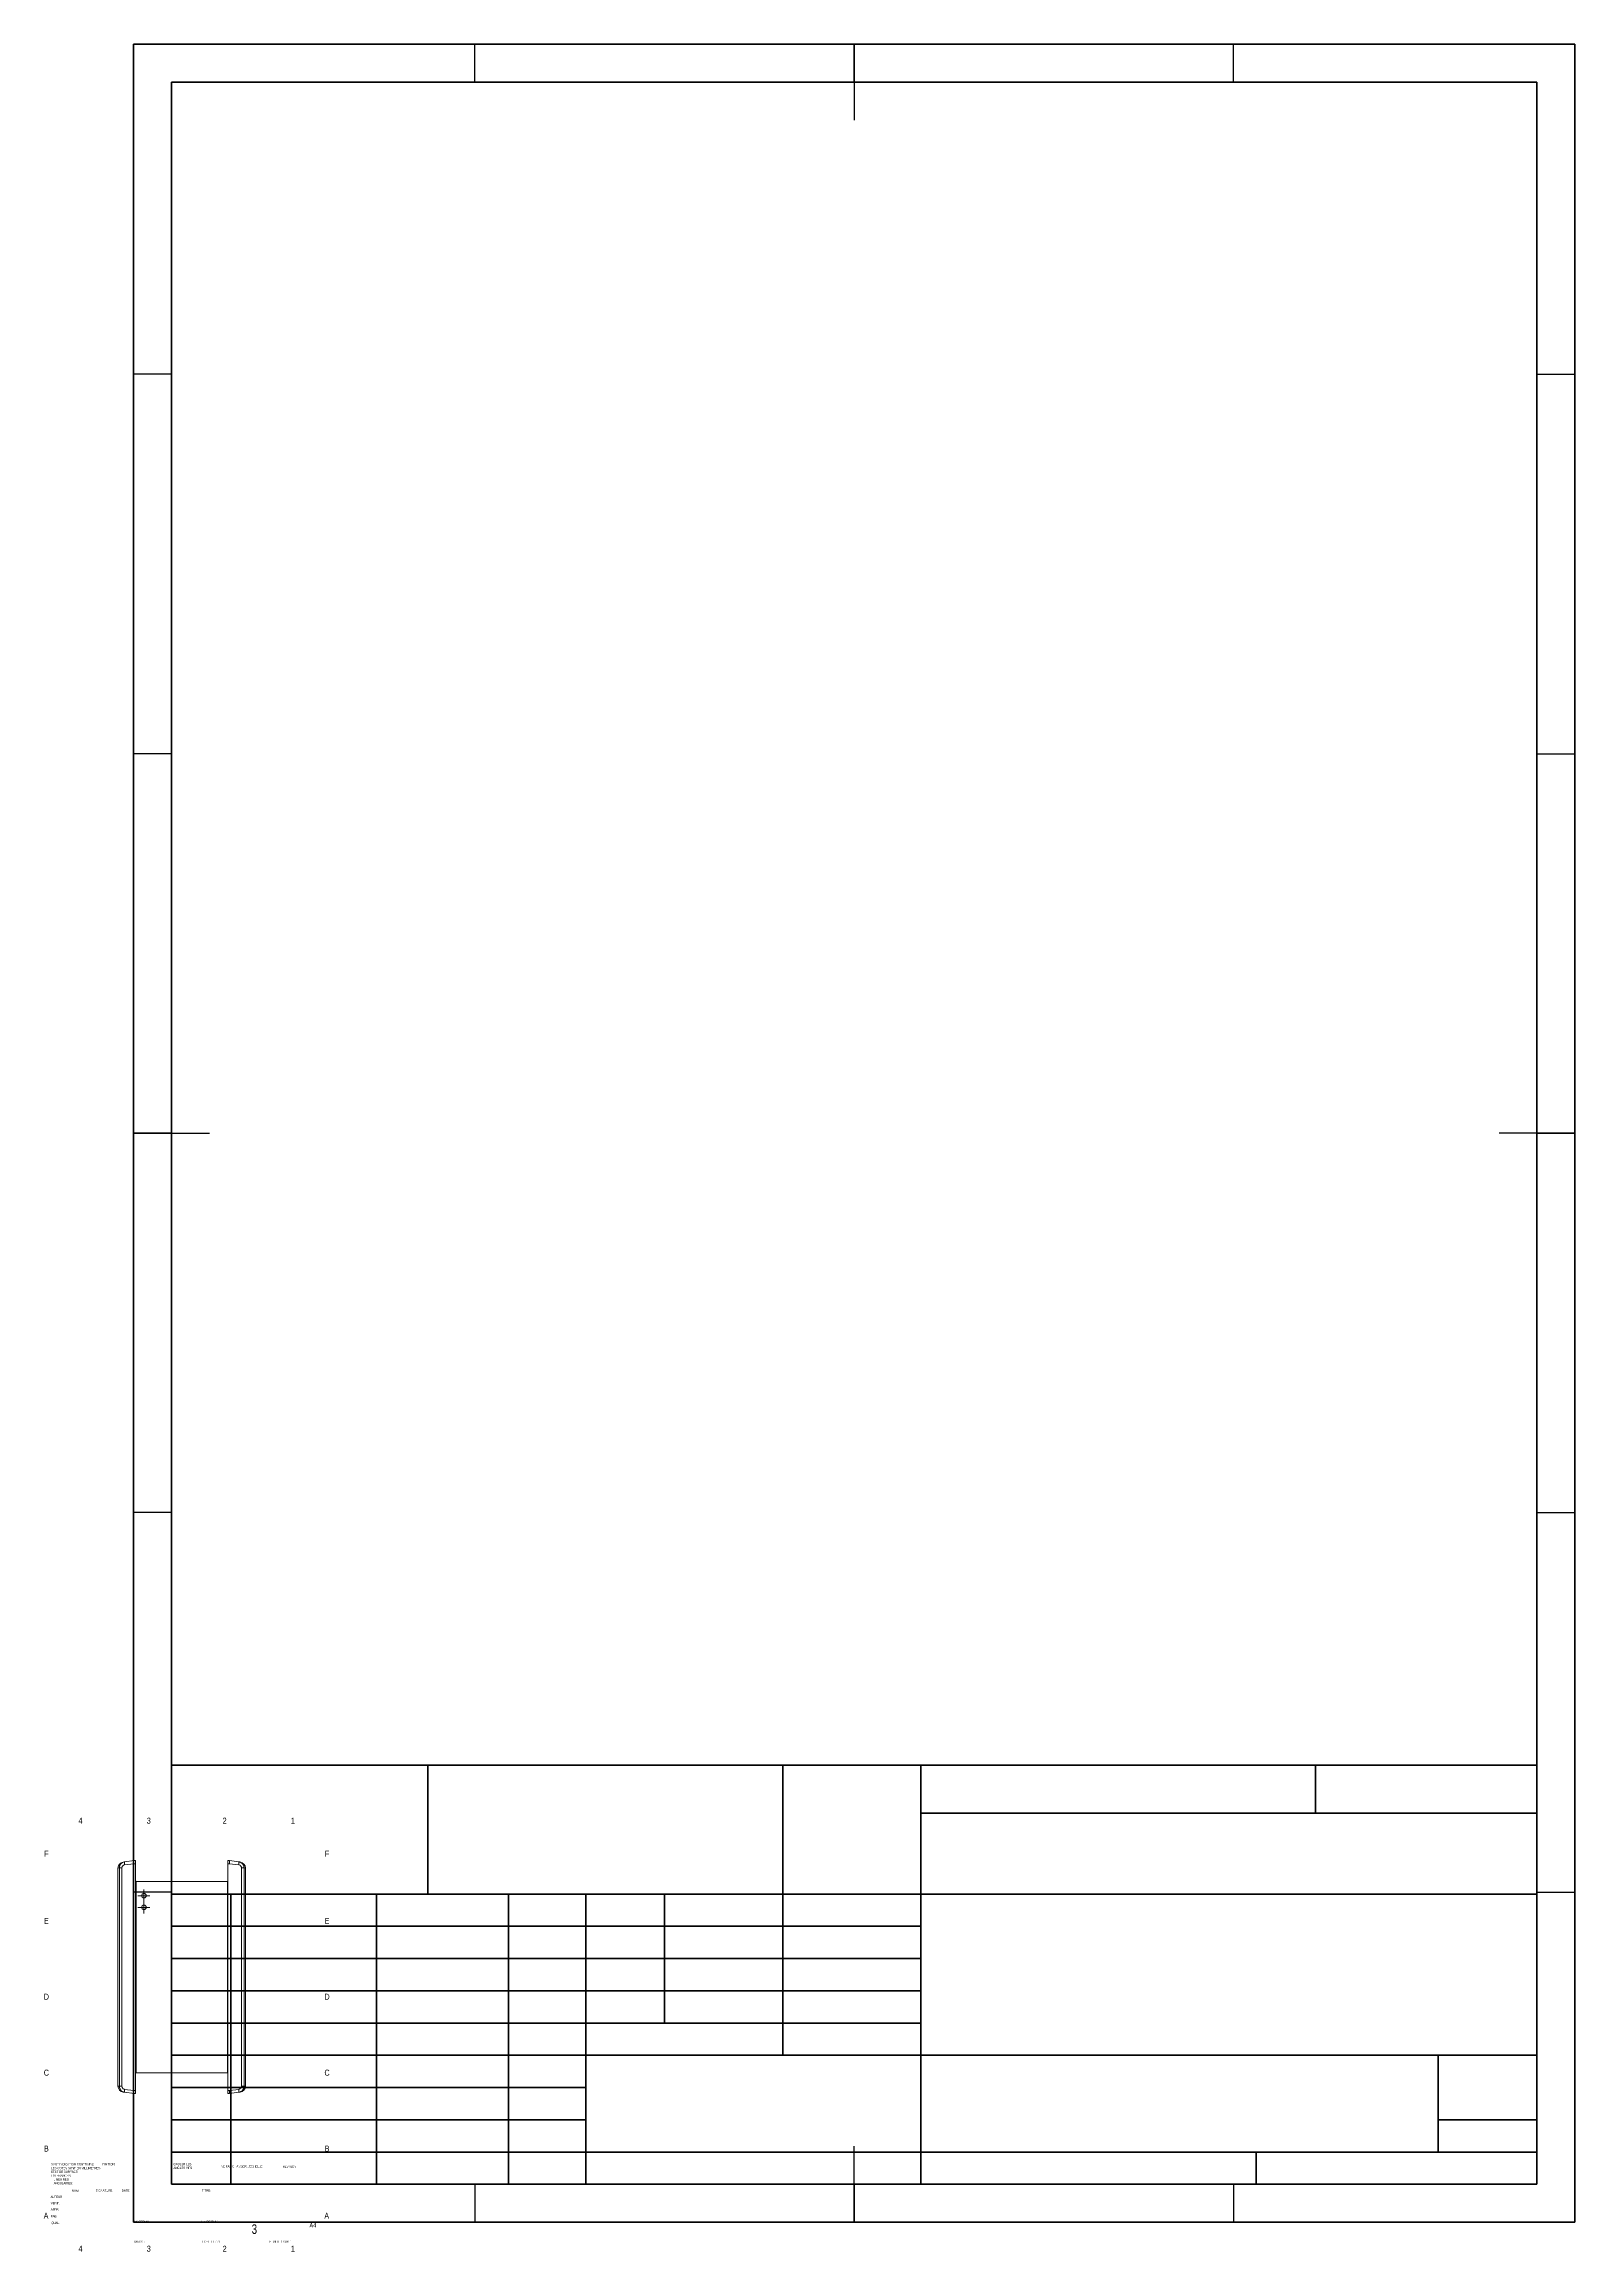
# Model space of a CAD drawing. Header units: millimetres. Extents: x 16 to 1025, y 5 to 1460.
import ezdxf

# ---------------------------------------------------------------- set-up
doc = ezdxf.new("R2010")
doc.units = ezdxf.units.MM
doc.styles.add('SLDTEXTSTYLE0', font='TXT', dxfattribs={"width": 0.75})
doc.styles.add('SLDTEXTSTYLE1', font='TXT', dxfattribs={"width": 0.7})

# ---------------------------------------------------------------- blocks, each defined once
blk = doc.blocks.new('SW_NOTE_0')
at = {"color": 0, "linetype": 'Continuous', "lineweight": 0, "char_height": 1.5, "attachment_point": 1, "style": 'SLDTEXTSTYLE0'}
for s, insert in [('SAUF INDICATION CONTRAIRE:', (0, 1.9)), ('TOLERANCES:', (0, -5.6)), ('LES COTES SONT EN MILLIMETRES', (0, -0.6)), ('ETAT DE SURFACE:', (0, -3.1)), ('ANGULAIRES:', (1.7, -10.6)), ('LINEAIRES:', (1.7, -8.1))]:
    blk.add_mtext(s, dxfattribs=dict(at, insert=insert))
blk = doc.blocks.new('SW_NOTE_1')
at = {"color": 0, "linetype": 'Continuous', "lineweight": 0, "char_height": 1.5, "attachment_point": 1, "style": 'SLDTEXTSTYLE0'}
for s, insert in [('CASSER LES', (0, 1.9)), ('ANGLES VIFS', (0, -0.6))]:
    blk.add_mtext(s, dxfattribs=dict(at, insert=insert))
blk = doc.blocks.new('SW_CENTERMARKSYMBOL_0')
at = {"color": 0, "linetype": 'Continuous', "lineweight": 0}
for p, q in [((-2.5, 0), (-4, 0)), ((0, 0), (-2.5, 0)), ((0, 2.5), (0, 4)), ((0, 0), (0, 2.5)), ((0, 0), (0, -2.5)), ((0, 0), (2.5, 0)), ((2.5, 0), (4, 0)), ((0, -2.5), (0, -4))]:
    blk.add_line(p, q, dxfattribs=at)
blk = doc.blocks.new('SW_CENTERMARKSYMBOL_1')
at = {"color": 0, "linetype": 'Continuous', "lineweight": 0}
for p, q in [((-2.5, 0), (-4, 0)), ((0, 0), (-2.5, 0)), ((0, 2.5), (0, 4)), ((0, 0), (0, 2.5)), ((0, 0), (0, -2.5)), ((0, 0), (2.5, 0)), ((2.5, 0), (4, 0)), ((0, -2.5), (0, -4))]:
    blk.add_line(p, q, dxfattribs=at)

msp = doc.modelspace()

# ---------------------------------------------------------------- linework, layer by layer
at = {"color": 7, "linetype": 'Continuous', "lineweight": 60}
for p, q in [((75, 25), (75, 1460)), ((75, 1460), (1025, 1460)), ((1025, 1460), (1025, 25)), ((100, 50), (100, 1435)), ((100, 1435), (1000, 1435)), ((1000, 1435), (1000, 50)), ((1000, 50), (100, 50)), ((1025, 25), (75, 25))]:
    msp.add_line(p, q, dxfattribs=at)
at = {"color": 7, "linetype": 'Continuous', "lineweight": 30}
for p, q in [((300, 1435), (300, 1460)), ((550, 1460), (550, 1410)), ((550, 1435), (550, 1460)), ((800, 1435), (800, 1460)), ((100, 1242.5), (75, 1242.5)), ((1000, 1242.5), (1025, 1242.5)), ((100, 992.5), (75, 992.5)), ((1000, 992.5), (1025, 992.5)), ((75, 742.5), (125, 742.5)), ((100, 742.5), (75, 742.5)), ((1025, 742.5), (975, 742.5)), ((1000, 742.5), (1025, 742.5)), ((100, 492.5), (75, 492.5)), ((1000, 492.5), (1025, 492.5)), ((100, 242.5), (75, 242.5)), ((1000, 242.5), (1025, 242.5)), ((550, 25), (550, 75)), ((300, 50), (300, 25)), ((550, 50), (550, 25)), ((800, 50), (800, 25))]:
    msp.add_line(p, q, dxfattribs=at)
at = {"color": 7, "linetype": 'Continuous', "lineweight": 40}
for p, q in [((100, 326.2), (1000, 326.2)), ((100, 326.2), (100, 50)), ((269, 241.2), (269, 326.2)), ((503, 326.2), (503, 135)), ((594, 326.2), (594, 50)), ((854, 294.4), (854, 326.2)), ((1000, 294.4), (594, 294.4)), ((1000, 241.2), (100, 241.2)), ((139, 241.2), (139, 50)), ((235, 241.2), (235, 50)), ((322, 241.2), (322, 50)), ((373, 50), (373, 241.2)), ((425, 156.2), (425, 241.2)), ((594, 220), (100, 220)), ((594, 198.8), (100, 198.8)), ((594, 177.5), (100, 177.5)), ((594, 156.2), (100, 156.2)), ((373, 135), (100, 135)), ((373, 135), (1000, 135)), ((935, 71.2), (935, 135)), ((373, 113.7), (100, 113.7)), ((373, 92.5), (100, 92.5)), ((1000, 92.5), (935, 92.5)), ((100, 71.2), (1000, 71.2)), ((815, 50), (815, 71.2))]:
    msp.add_line(p, q, dxfattribs=at)
at = {"color": 7, "linetype": 'Continuous', "lineweight": 15}
for p, q in [((68.2, 262.3), (69.1, 262.4)), ((69.1, 262.4), (75.3, 263.2)), ((75.3, 263.2), (76.3, 263.2)), ((137.2, 263.2), (138.1, 263.2)), ((138.1, 263.2), (144.3, 262.4)), ((144.3, 262.4), (145.2, 262.3)), ((65.6, 258.5), (64.7, 258.3)), ((64.7, 258.3), (64.7, 114.7)), ((67.3, 258.5), (65.6, 258.5)), ((65.6, 114.5), (65.6, 258.5)), ((67.3, 258.5), (67.3, 114.5)), ((75.2, 261.2), (69.1, 260.4)), ((76.3, 261.2), (75.2, 261.2)), ((76.3, 249.6), (76.3, 261.4)), ((76.3, 111.7), (76.3, 261.2)), ((76.3, 249.6), (76.3, 249.6)), ((76.3, 249.6), (76.3, 123.4)), ((76.3, 123.4), (76.3, 249.6)), ((76.3, 249.6), (76.3, 249.6)), ((76.5, 249.6), (76.5, 123.4)), ((76.5, 249.6), (76.6, 249.5)), ((76.6, 249.5), (76.6, 123.5)), ((136.8, 249.5), (76.6, 249.5)), ((136.8, 249.5), (136.9, 249.6)), ((136.8, 123.5), (136.8, 249.5)), ((136.9, 123.4), (136.9, 249.6)), ((137.1, 261.4), (137.1, 249.6)), ((138.2, 261.2), (137.1, 261.2)), ((137.1, 261.2), (137.1, 111.7)), ((137.1, 123.4), (137.1, 249.6)), ((137.1, 249.6), (137.1, 249.6)), ((137.1, 249.6), (137.1, 123.4)), ((137.1, 249.6), (137.1, 249.6)), ((144.3, 260.4), (138.2, 261.2)), ((146.1, 114.5), (146.1, 258.5)), ((146.1, 258.5), (147.8, 258.5)), ((147.8, 258.5), (147.8, 114.5)), ((148.7, 258.3), (147.8, 258.5)), ((148.7, 114.7), (148.7, 258.3)), ((76.3, 123.4), (76.3, 123.4)), ((76.3, 111.6), (76.3, 123.4)), ((76.3, 123.4), (76.3, 123.4)), ((76.6, 123.5), (76.5, 123.4)), ((76.6, 123.5), (136.8, 123.5)), ((136.9, 123.4), (136.8, 123.5)), ((137.1, 123.4), (137.1, 111.6)), ((137.1, 123.4), (137.1, 123.4)), ((137.1, 123.4), (137.1, 123.4)), ((64.7, 114.7), (65.6, 114.5)), ((67.3, 114.5), (65.6, 114.5)), ((69.1, 110.6), (68.2, 110.7)), ((69.1, 112.5), (75.2, 111.7)), ((75.3, 109.7), (69.1, 110.6)), ((75.2, 111.7), (76.3, 111.7)), ((76.3, 109.7), (75.3, 109.7)), ((137.1, 111.7), (138.2, 111.7)), ((138.1, 109.7), (137.2, 109.7)), ((144.3, 110.6), (138.1, 109.7)), ((138.2, 111.7), (144.3, 112.5)), ((145.2, 110.7), (144.3, 110.6)), ((146.1, 114.5), (147.8, 114.5)), ((147.8, 114.5), (148.7, 114.7))]:
    msp.add_line(p, q, dxfattribs=at)
for centre in [(81.8, 240.1), (81.8, 232.4)]:
    msp.add_circle(centre, 1.5, dxfattribs=at)
for centre, start, end in [((73.1, 261.5), 166.4807, 194.1203), ((140.3, 261.5), 345.8797, 13.5193), ((73.1, 111.5), 165.8797, 193.5193), ((140.3, 111.5), 346.4807, 14.1203)]:
    msp.add_arc(centre, 4.15, start, end, dxfattribs=at)
for centre, major_axis, ratio, start_param, end_param in [((68.7, 258.3), (-3.97, -0.52), 0.999651, 4.712389, 6.152331), ((144.7, 258.3), (3.97, -0.52), 0.999651, 0.130855, 1.570796), ((76.3, 249.6), (0.2, 0), 0.087489, 0.087266, 1.570796), ((137.1, 249.6), (0.2, 0), 0.087489, 1.570796, 3.054326), ((76.3, 123.4), (0.2, 0), 0.087489, 4.712389, 6.195919), ((137.1, 123.4), (0.2, 0), 0.087489, 3.228859, 4.712389), ((68.7, 114.7), (-3.97, 0.52), 0.999651, 0.130855, 1.570796), ((144.7, 114.7), (3.97, 0.52), 0.999651, 4.712389, 6.152331)]:
    msp.add_ellipse(centre, major_axis=major_axis, ratio=ratio, start_param=start_param, end_param=end_param, dxfattribs=at)
for points, knots in [([(65.6, 258.5), (65.6, 258.7), (65.6, 258.9), (65.7, 259.4), (65.8, 259.6), (66, 260.1), (66.1, 260.3), (66.3, 260.7), (66.4, 260.9), (66.8, 261.3), (66.9, 261.4), (67.3, 261.7), (67.5, 261.9), (67.9, 262.1), (68.2, 262.2), (68.6, 262.3), (68.9, 262.4), (69.1, 262.4)], [0, 0, 0, 0, 0.125, 0.125, 0.25, 0.25, 0.375, 0.375, 0.5, 0.5, 0.625, 0.625, 0.75, 0.75, 0.875, 0.875, 1, 1, 1, 1]), ([(75.3, 263.2), (75.3, 263.2), (75.3, 263.2), (75.3, 263.2), (75.3, 263.1), (75.2, 263), (75.2, 263), (75.2, 262.8), (75.2, 262.7), (75.2, 262.6), (75.2, 262.5), (75.2, 262.2), (75.2, 262.1), (75.2, 261.9), (75.2, 261.8), (75.2, 261.5), (75.2, 261.4), (75.2, 261.2)], [0, 0, 0, 0, 0.125, 0.125, 0.25, 0.25, 0.375, 0.375, 0.5, 0.5, 0.625, 0.625, 0.75, 0.75, 0.875, 0.875, 1, 1, 1, 1]), ([(76.3, 263.2), (76.3, 263.2), (76.3, 263.2), (76.3, 263.1), (76.3, 263), (76.3, 262.9), (76.3, 262.8), (76.3, 262.6), (76.3, 262.6), (76.3, 262.4), (76.3, 262.3), (76.3, 261.9), (76.3, 261.7), (76.3, 261.4)], [0, 0, 0, 0, 0.25, 0.25, 0.375, 0.375, 0.5, 0.5, 0.625, 0.625, 0.75, 0.75, 1, 1, 1, 1]), ([(137.1, 261.4), (137.1, 261.7), (137.1, 261.9), (137.1, 262.3), (137.1, 262.4), (137.1, 262.6), (137.1, 262.6), (137.1, 262.8), (137.1, 262.9), (137.1, 263), (137.1, 263.1), (137.1, 263.2), (137.1, 263.2), (137.2, 263.2)], [0, 0, 0, 0, 0.25, 0.25, 0.375, 0.375, 0.5, 0.5, 0.625, 0.625, 0.75, 0.75, 1, 1, 1, 1]), ([(138.1, 263.2), (138.1, 263.2), (138.1, 263.2), (138.1, 263.2), (138.2, 263.1), (138.2, 263), (138.2, 263), (138.2, 262.8), (138.2, 262.7), (138.2, 262.6), (138.2, 262.5), (138.2, 262.2), (138.2, 262.1), (138.2, 261.9), (138.2, 261.8), (138.2, 261.5), (138.2, 261.4), (138.2, 261.2)], [0, 0, 0, 0, 0.125, 0.125, 0.25, 0.25, 0.375, 0.375, 0.5, 0.5, 0.625, 0.625, 0.75, 0.75, 0.875, 0.875, 1, 1, 1, 1]), ([(144.3, 262.4), (144.6, 262.4), (144.8, 262.3), (145.2, 262.2), (145.5, 262.1), (145.9, 261.9), (146.1, 261.7), (146.5, 261.4), (146.6, 261.3), (147, 260.9), (147.1, 260.7), (147.3, 260.3), (147.5, 260.1), (147.6, 259.6), (147.7, 259.4), (147.8, 258.9), (147.8, 258.7), (147.8, 258.5)], [0, 0, 0, 0, 0.125, 0.125, 0.25, 0.25, 0.375, 0.375, 0.5, 0.5, 0.625, 0.625, 0.75, 0.75, 0.875, 0.875, 1, 1, 1, 1]), ([(69.1, 260.4), (68.9, 260.4), (68.6, 260.3), (68.2, 260.1), (68, 260), (67.8, 259.7), (67.7, 259.6), (67.6, 259.4), (67.5, 259.3), (67.4, 258.9), (67.3, 258.7), (67.3, 258.5)], [0, 0, 0, 0, 0.25, 0.25, 0.5, 0.5, 0.625, 0.625, 0.75, 0.75, 1, 1, 1, 1]), ([(146.1, 258.5), (146.1, 258.7), (146, 258.9), (145.9, 259.3), (145.8, 259.4), (145.7, 259.6), (145.6, 259.7), (145.5, 259.9), (145.4, 260), (145.2, 260.1), (145.1, 260.2), (144.8, 260.3), (144.5, 260.4), (144.3, 260.4)], [0, 0, 0, 0, 0.25, 0.25, 0.375, 0.375, 0.5, 0.5, 0.625, 0.625, 0.75, 0.75, 1, 1, 1, 1]), ([(69.1, 110.6), (68.9, 110.6), (68.6, 110.6), (68.2, 110.8), (67.9, 110.9), (67.5, 111.1), (67.3, 111.2), (66.9, 111.5), (66.8, 111.7), (66.4, 112.1), (66.3, 112.3), (66.1, 112.7), (66, 112.9), (65.8, 113.3), (65.7, 113.6), (65.6, 114.1), (65.6, 114.3), (65.6, 114.5)], [0, 0, 0, 0, 0.125, 0.125, 0.25, 0.25, 0.375, 0.375, 0.5, 0.5, 0.625, 0.625, 0.75, 0.75, 0.875, 0.875, 1, 1, 1, 1]), ([(67.3, 114.5), (67.3, 114.3), (67.4, 114), (67.5, 113.7), (67.6, 113.6), (67.7, 113.4), (67.8, 113.3), (67.9, 113.1), (68, 113), (68.2, 112.9), (68.3, 112.8), (68.6, 112.7), (68.9, 112.6), (69.1, 112.5)], [0, 0, 0, 0, 0.25, 0.25, 0.375, 0.375, 0.5, 0.5, 0.625, 0.625, 0.75, 0.75, 1, 1, 1, 1]), ([(75.3, 109.7), (75.3, 109.7), (75.3, 109.8), (75.3, 109.8), (75.3, 109.9), (75.2, 110), (75.2, 110), (75.2, 110.2), (75.2, 110.2), (75.2, 110.4), (75.2, 110.5), (75.2, 110.8), (75.2, 110.9), (75.2, 111.1), (75.2, 111.2), (75.2, 111.5), (75.2, 111.6), (75.2, 111.7)], [0, 0, 0, 0, 0.125, 0.125, 0.25, 0.25, 0.375, 0.375, 0.5, 0.5, 0.625, 0.625, 0.75, 0.75, 0.875, 0.875, 1, 1, 1, 1]), ([(76.3, 111.6), (76.3, 111.3), (76.3, 111.1), (76.3, 110.7), (76.3, 110.6), (76.3, 110.4), (76.3, 110.3), (76.3, 110.2), (76.3, 110.1), (76.3, 110), (76.3, 109.9), (76.3, 109.8), (76.3, 109.7), (76.3, 109.7)], [0, 0, 0, 0, 0.25, 0.25, 0.375, 0.375, 0.5, 0.5, 0.625, 0.625, 0.75, 0.75, 1, 1, 1, 1]), ([(137.2, 109.7), (137.1, 109.7), (137.1, 109.8), (137.1, 109.9), (137.1, 110), (137.1, 110.1), (137.1, 110.2), (137.1, 110.3), (137.1, 110.4), (137.1, 110.6), (137.1, 110.7), (137.1, 111.1), (137.1, 111.3), (137.1, 111.6)], [0, 0, 0, 0, 0.25, 0.25, 0.375, 0.375, 0.5, 0.5, 0.625, 0.625, 0.75, 0.75, 1, 1, 1, 1]), ([(138.1, 109.7), (138.1, 109.7), (138.1, 109.8), (138.1, 109.8), (138.2, 109.9), (138.2, 110), (138.2, 110), (138.2, 110.2), (138.2, 110.2), (138.2, 110.4), (138.2, 110.5), (138.2, 110.8), (138.2, 110.9), (138.2, 111.1), (138.2, 111.2), (138.2, 111.5), (138.2, 111.6), (138.2, 111.7)], [0, 0, 0, 0, 0.125, 0.125, 0.25, 0.25, 0.375, 0.375, 0.5, 0.5, 0.625, 0.625, 0.75, 0.75, 0.875, 0.875, 1, 1, 1, 1]), ([(144.3, 112.5), (144.5, 112.6), (144.8, 112.7), (145.2, 112.9), (145.4, 113), (145.6, 113.3), (145.7, 113.4), (145.8, 113.6), (145.9, 113.7), (146, 114), (146.1, 114.3), (146.1, 114.5)], [0, 0, 0, 0, 0.25, 0.25, 0.5, 0.5, 0.625, 0.625, 0.75, 0.75, 1, 1, 1, 1]), ([(147.8, 114.5), (147.8, 114.3), (147.8, 114), (147.7, 113.6), (147.6, 113.3), (147.5, 112.9), (147.3, 112.7), (147.1, 112.3), (147, 112.1), (146.6, 111.7), (146.5, 111.5), (146.1, 111.2), (145.9, 111.1), (145.5, 110.9), (145.2, 110.8), (144.8, 110.6), (144.6, 110.6), (144.3, 110.6)], [0, 0, 0, 0, 0.125, 0.125, 0.25, 0.25, 0.375, 0.375, 0.5, 0.5, 0.625, 0.625, 0.75, 0.75, 0.875, 0.875, 1, 1, 1, 1])]:
    msp.add_open_spline(points, degree=3, knots=knots, dxfattribs=at)
for points in [[(75.3, 263.2), (75.3, 263.2), (75.3, 263.2), (75.3, 263.2)], [(138.1, 263.2), (138.1, 263.2), (138.1, 263.2), (138.1, 263.2)], [(76.3, 261.4), (76.3, 261.4), (76.3, 261.3), (76.3, 261.2)], [(137.1, 261.2), (137.1, 261.3), (137.1, 261.4), (137.1, 261.4)], [(75.3, 109.7), (75.3, 109.7), (75.3, 109.7), (75.3, 109.7)], [(76.3, 111.7), (76.3, 111.7), (76.3, 111.6), (76.3, 111.6)], [(137.1, 111.6), (137.1, 111.6), (137.1, 111.7), (137.1, 111.7)], [(138.1, 109.7), (138.1, 109.7), (138.1, 109.7), (138.1, 109.7)]]:
    msp.add_open_spline(points, degree=3, dxfattribs=at)

# ---------------------------------------------------------------- block references
at = {"color": 7, "linetype": 'Continuous', "lineweight": 0}
for name, p in [('SW_CENTERMARKSYMBOL_0', (81.8, 240.1)), ('SW_CENTERMARKSYMBOL_1', (81.8, 232.4)), ('SW_NOTE_0', (20.6, 62)), ('SW_NOTE_1', (101.3, 62.1))]:
    msp.add_blockref(name, p, dxfattribs=at)

# ---------------------------------------------------------------- texts
for s, insert, char_height, attachment_point, style in [('4', (40, 291.5), 3.97, 2, 'SLDTEXTSTYLE0'), ('3', (85, 291.5), 3.97, 2, 'SLDTEXTSTYLE0'), ('2', (135, 291.5), 3.97, 2, 'SLDTEXTSTYLE0'), ('1', (180, 291.5), 3.97, 2, 'SLDTEXTSTYLE0'), ('F', (17.5, 269.7), 3.97, 2, 'SLDTEXTSTYLE0'), ('F', (202.5, 269.7), 3.97, 2, 'SLDTEXTSTYLE0'), ('E', (17.5, 225.5), 3.97, 2, 'SLDTEXTSTYLE0'), ('E', (202.5, 225.5), 3.97, 2, 'SLDTEXTSTYLE0'), ('D', (17.5, 175.5), 3.97, 2, 'SLDTEXTSTYLE0'), ('D', (202.5, 175.5), 3.97, 2, 'SLDTEXTSTYLE0'), ('C', (17.5, 125.5), 3.97, 2, 'SLDTEXTSTYLE0'), ('C', (202.5, 125.5), 3.97, 2, 'SLDTEXTSTYLE0'), ('B', (17.5, 75.5), 3.97, 2, 'SLDTEXTSTYLE0'), ('B', (202.5, 75.5), 3.97, 2, 'SLDTEXTSTYLE0'), ('FINITION:', (54.4, 63.9), 1.5, 1, 'SLDTEXTSTYLE0'), ("NE PAS CHANGER L'ECHELLE", (132.6, 62.5), 1.5, 1, 'SLDTEXTSTYLE0'), ('REVISION', (173.3, 62.3), 1.5, 1, 'SLDTEXTSTYLE0'), ('NOM', (34.3, 46.5), 1.5, 1, 'SLDTEXTSTYLE0'), ('SIGNATURE', (50, 46.6), 1.5, 1, 'SLDTEXTSTYLE0'), ('DATE', (67.2, 46.6), 1.5, 1, 'SLDTEXTSTYLE0'), ('TITRE:', (120, 46.6), 1.5, 1, 'SLDTEXTSTYLE0'), ('A', (17.3, 31.2), 3.97, 2, 'SLDTEXTSTYLE0'), ('AUTEUR', (20.2, 42.4), 1.5, 1, 'SLDTEXTSTYLE0'), ('VERIF.', (20.4, 38.2), 1.5, 1, 'SLDTEXTSTYLE0'), ('APPR.', (20.4, 34.1), 1.5, 1, 'SLDTEXTSTYLE0'), ('FAB.', (20.5, 29.7), 1.5, 1, 'SLDTEXTSTYLE0'), ('A', (202.3, 31.2), 3.97, 2, 'SLDTEXTSTYLE0'), ('QUAL.', (20.7, 25.3), 1.5, 1, 'SLDTEXTSTYLE0'), ('MATERIAU:', (75.6, 26), 1.5, 1, 'SLDTEXTSTYLE0'), ('No. DE PLAN', (119.6, 26), 1.5, 1, 'SLDTEXTSTYLE0'), ('3', (154.6, 23.6), 6.35, 2, 'SLDTEXTSTYLE0'), ('A4', (190.9, 24.4), 2.91, 1, 'SLDTEXTSTYLE0'), ('4', (40, 9.5), 3.97, 2, 'SLDTEXTSTYLE0'), ('MASSE:', (75.6, 12.9), 1.5, 1, 'SLDTEXTSTYLE0'), ('3', (85, 9.5), 3.97, 2, 'SLDTEXTSTYLE0'), ('ECHELLE:1:1', (120.1, 12.9), 1.5, 1, 'SLDTEXTSTYLE0'), ('2', (135, 9.5), 3.97, 2, 'SLDTEXTSTYLE0'), ('FEUILLE 1 SUR 1', (164.5, 12.9), 1.5, 1, 'SLDTEXTSTYLE1'), ('1', (180, 9.5), 3.97, 2, 'SLDTEXTSTYLE0')]:
    msp.add_mtext(s, dxfattribs=dict(at, insert=insert, char_height=char_height, attachment_point=attachment_point, style=style))

doc.saveas('drawing.dxf')
